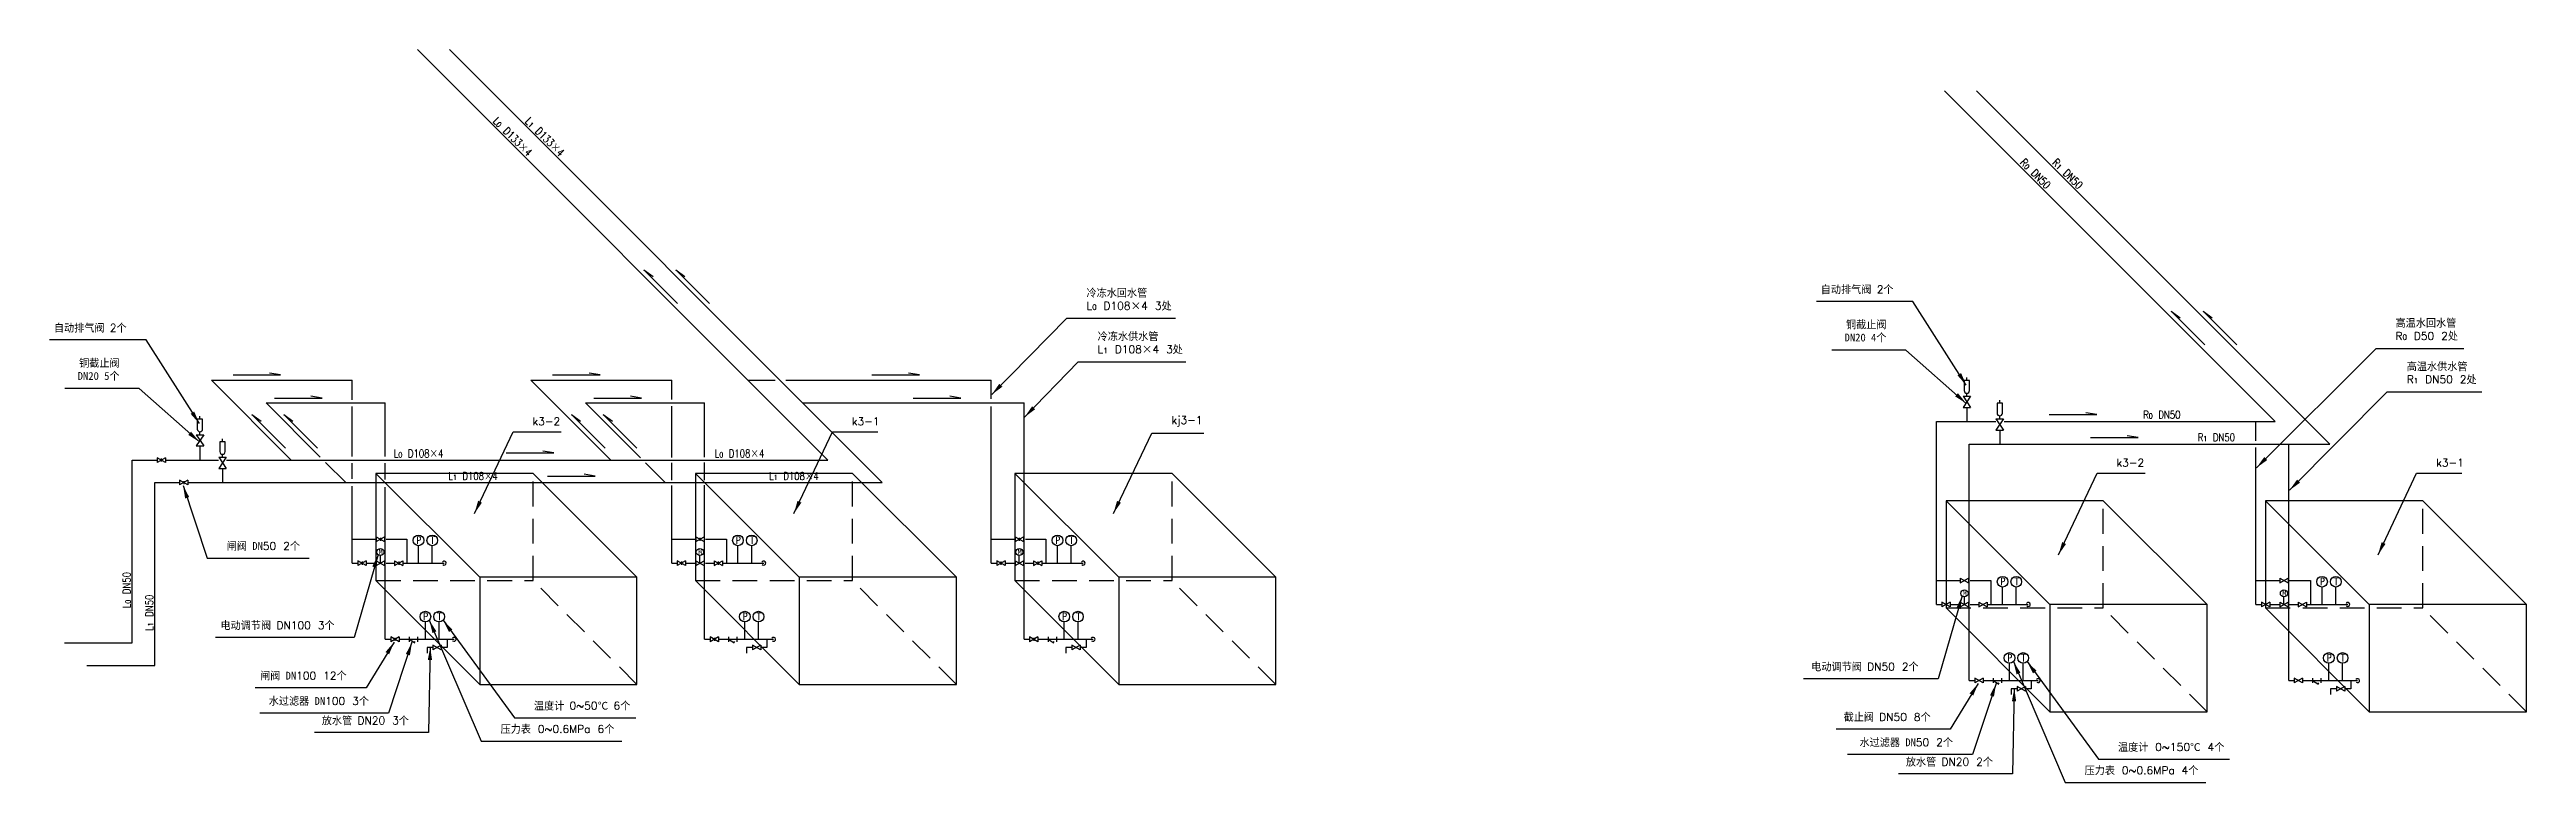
# Model space of a CAD drawing. Extents: x 209403 to 307023, y -44422 to 4539.
# Drawn here: x 211352 to 249499, y -6741 to 4539 of the extents above; entities that cross this region are included whole.
import ezdxf

# ---------------------------------------------------------------- set-up
doc = ezdxf.new("R2010")
doc.units = 0
doc.header["$LTSCALE"] = 60
doc.linetypes.add('DASHED2', pattern=[9.525, 6.35, -3.175])
doc.layers.add('冷冻水', color=7, linetype='CONTINUOUS')
doc.layers.add('空调系统', color=7, linetype='CONTINUOUS')
doc.styles.add('ENGLISH', font='TXT.shx', dxfattribs={"height": 300})
doc.styles.get("Standard").update_dxf_attribs({"font": 'txt.shx', "height": 300})
doc.styles.add('WINDOW', font='TXT.shx', dxfattribs={"width": 0.8, "height": 300})
doc.dimstyles.get("Standard").update_dxf_attribs({"dimscale": 0, "dimtxt": 2, "dimasz": 200, "dimexe": 100, "dimexo": 100, "dimgap": 100, "dimtad": 1, "dimdec": 0, "dimdsep": 46, "dimtxsty": 'Standard', "dimcen": 0, "dimclrd": 5, "dimclre": 5, "dimclrt": 5, "dimadec": 0, "dimazin": 0, "dimtfac": 1, "dimtdec": 4, "dimtmove": 0, "dimatfit": 0, "dimfxl": 1, "dimtolj": 1, "dimtzin": 0, "dimarcsym": 0})

msp = doc.modelspace()

# ---------------------------------------------------------------- texts
at = {"layer": '冷冻水', "color": 5, "char_height": 120, "width": 2698.9, "attachment_point": 1, "style": 'WINDOW'}
for s, insert, rotation in [('\\C3;L\\H80;0\\H120; D133\\fTxt|b0|i0|c134|p2;×\\Ftxt.shx;4', (218257.4, 3510.9), 315), ('\\C3;L\\H80;1\\H120; D133\\fTxt|b0|i0|c134|p2;×\\Ftxt.shx;4', (218752.2, 3508.1), 315), ('\\C3;R\\H80;0\\H120; DN50', (241777.5, 2874.8), 315), ('\\C3;R\\H80;1\\H120; DN50', (242272.4, 2872), 315), ('\\C3;L\\H80;0\\H120; DN50', (212480.7, -4060.8), 90), ('\\C3;L\\H80;1\\H120; DN50', (212828.6, -4408.8), 90)]:
    msp.add_mtext(s, dxfattribs=dict(at, insert=insert, rotation=rotation))
at = {"layer": '冷冻水', "color": 5, "attachment_point": 1}
for s, insert, char_height, width, style in [('\\C3;R\\H80;0\\H120; DN50', (243596.7, -1021.5), 120, 2698.9, 'WINDOW'), ('\\C3;R\\H80;1\\H120; DN50', (244436.7, -1369.5), 120, 2698.9, 'WINDOW'), ('\\C3;L\\H80;0\\H120; D108\\fTxt|b0|i0|c134|p2;×\\Ftxt.shx;4', (216654.1, -1618.3), 120, 2698.9, 'WINDOW'), ('\\C3;L\\H80;0\\H120; D108\\fTxt|b0|i0|c134|p2;×\\Ftxt.shx;4', (221596.1, -1618.3), 120, 2698.9, 'WINDOW'), ('\\C3;L\\H80;1\\H120; D108\\fTxt|b0|i0|c134|p2;×\\Ftxt.shx;4', (217494.1, -1966.3), 120, 2698.9, 'WINDOW'), ('\\C3;L\\H80;1\\H120; D108\\fTxt|b0|i0|c134|p2;×\\Ftxt.shx;4', (222436.1, -1966.3), 120, 2698.9, 'WINDOW'), ('\\f宋体|b0|i0|c134|p2;P', (216999.5, -2951.3), 120, 115.2, 'ENGLISH'), ('\\f宋体|b0|i0|c134|p2;T', (217210.8, -2951.3), 120, 115.2, 'ENGLISH'), ('\\f宋体|b0|i0|c134|p2;P', (221919.5, -2951.3), 120, 115.2, 'ENGLISH'), ('\\f宋体|b0|i0|c134|p2;T', (222130.8, -2951.3), 120, 115.2, 'ENGLISH'), ('\\f宋体|b0|i0|c134|p2;P', (226839.5, -2951.3), 120, 115.2, 'ENGLISH'), ('\\f宋体|b0|i0|c134|p2;T', (227050.8, -2951.3), 120, 115.2, 'ENGLISH'), ('\\f宋体|b0|i0|c134|p2;M', (216421.6, -3152.1), 80, 76.8, 'ENGLISH'), ('\\f宋体|b0|i0|c134|p2;M', (221341.6, -3152.1), 80, 76.8, 'ENGLISH'), ('\\f宋体|b0|i0|c134|p2;M', (226261.6, -3152.1), 80, 76.8, 'ENGLISH'), ('\\f宋体|b0|i0|c134|p2;P', (217104.7, -4125.1), 120, 115.2, 'ENGLISH'), ('\\f宋体|b0|i0|c134|p2;T', (217316, -4125.1), 120, 115.2, 'ENGLISH'), ('\\f宋体|b0|i0|c134|p2;P', (222024.7, -4125.1), 120, 115.2, 'ENGLISH'), ('\\f宋体|b0|i0|c134|p2;T', (222236, -4125.1), 120, 115.2, 'ENGLISH'), ('\\f宋体|b0|i0|c134|p2;P', (226944.7, -4125.1), 120, 115.2, 'ENGLISH'), ('\\f宋体|b0|i0|c134|p2;T', (227156, -4125.1), 120, 115.2, 'ENGLISH')]:
    msp.add_mtext(s, dxfattribs=dict(at, insert=insert, char_height=char_height, width=width, style=style))
at = {"layer": '冷冻水', "color": 1, "attachment_point": 1, "style": 'ENGLISH'}
for s, insert, char_height, width in [('\\f宋体|b0|i0|c134|p2;M', (240818.1, -3788.2), 80, 76.8), ('\\f宋体|b0|i0|c134|p2;P', (241396, -3587.3), 120, 115.2), ('\\f宋体|b0|i0|c134|p2;T', (241607.3, -3587.3), 120, 115.2), ('\\f宋体|b0|i0|c134|p2;M', (245738.1, -3788.2), 80, 76.8), ('\\f宋体|b0|i0|c134|p2;P', (246316, -3587.3), 120, 115.2), ('\\f宋体|b0|i0|c134|p2;T', (246527.3, -3587.3), 120, 115.2), ('\\f宋体|b0|i0|c134|p2;P', (241501.2, -4761.2), 120, 115.2), ('\\f宋体|b0|i0|c134|p2;T', (241712.5, -4761.2), 120, 115.2), ('\\f宋体|b0|i0|c134|p2;P', (246421.2, -4761.2), 120, 115.2), ('\\f宋体|b0|i0|c134|p2;T', (246632.5, -4761.2), 120, 115.2)]:
    msp.add_mtext(s, dxfattribs=dict(at, insert=insert, char_height=char_height, width=width))
at = {"layer": '冷冻水', "color": 5, "char_height": 120}
for s, insert, attachment_point in [('\\A1;\\fTxt|b0|i0|c134|p2;\\C3;电动调节阀 \\Ftxt.shx;DN100 3\\fTxt|b0|i0|c134|p2;个', (215741.5, -4329.6), 6), ('\\A1;\\fTxt|b0|i0|c134|p2;\\C3;电动调节阀 \\Ftxt.shx;DN50 2\\fTxt|b0|i0|c134|p2;个', (240138, -4965.6), 6), ('\\A1;\\fTxt|b0|i0|c134|p2;\\C3;温度计 \\Ftxt.shx;0~50\\fTxt|b0|i0|c134|p2;℃ \\Ftxt.shx;6\\fTxt|b0|i0|c134|p2;个', (218811.5, -5567.7), 4), ('\\A1;\\fTxt|b0|i0|c134|p2;\\C3;压力表\\Ftxt.shx; 0~0.6MPa 6\\fTxt|b0|i0|c134|p2;个', (218297.8, -5926.5), 4), ('\\A1;\\fTxt|b0|i0|c134|p2;\\C3;压力表\\Ftxt.shx; 0~0.6MPa 4\\fTxt|b0|i0|c134|p2;个', (242694.3, -6562.5), 4), ('\\fTxt|b0|i0|c134|p2;\\C3;温度计\\Ftxt.shx; 0~150\\fTxt|b0|i0|c134|p2;℃\\Ftxt.shx; 4\\fTxt|b0|i0|c134|p2;个', (243208, -6203.8), 4)]:
    msp.add_mtext(s, dxfattribs=dict(at, insert=insert, attachment_point=attachment_point))
at = {"layer": '空调系统', "color": 5, "char_height": 120}
for s, insert, attachment_point in [('\\fTxt|b0|i0|c134|p2;\\C3;冷冻水回水管\\P\\Ftxt.shx;L\\H80;0\\H120; D108\\fTxt|b0|i0|c134|p2;×\\Ftxt.shx;4 3\\fTxt|b0|i0|c134|p2;处', (227321.9, 687.5), 4), ('\\fTxt|b0|i0|c134|p2;\\C3;高温水回水管\\P\\Ftxt.shx;R\\H80;0\\H120; D50 2\\fTxt|b0|i0|c134|p2;处', (247483, 223.9), 4), ('\\fTxt|b0|i0|c134|p2;\\C3;冷冻水供水管\\P\\Ftxt.shx;L\\H80;1\\H120; D108\\fTxt|b0|i0|c134|p2;×\\Ftxt.shx;4 3\\fTxt|b0|i0|c134|p2;处', (227494.1, 18.6), 4), ('\\fTxt|b0|i0|c134|p2;\\C3;高温水供水管\\P\\Ftxt.shx;R\\H80;1\\H120; DN50 2\\fTxt|b0|i0|c134|p2;处', (247655.2, -445), 4), ('\\C3;k3-2', (218790.1, -1184.7), 4), ('\\C3;k3-1', (223710.1, -1184.7), 4), ('\\C3;kj3-1', (228630.1, -1184.7), 4), ('\\C3;k3-2', (243186.6, -1820.7), 4), ('\\C3;k3-1', (248106.6, -1820.7), 4), ('\\A1;\\fTxt|b0|i0|c134|p2;\\C3;水过滤器 DN\\Ftxt.shx;100 3\\fTxt|b0|i0|c134|p2;个', (216271.4, -5495.4), 6), ('\\A1;\\fTxt|b0|i0|c134|p2;\\C3;放水管 \\Ftxt.shx;DN20 3\\fTxt|b0|i0|c134|p2;个', (216887, -5795.2), 6), ('\\A1;\\fTxt|b0|i0|c134|p2;\\C3;水过滤器 DN\\Ftxt.shx;50 2\\fTxt|b0|i0|c134|p2;个', (240667.9, -6131.5), 6), ('\\A1;\\fTxt|b0|i0|c134|p2;\\C3;放水管 \\Ftxt.shx;DN20 2\\fTxt|b0|i0|c134|p2;个', (241283.5, -6431.2), 6)]:
    msp.add_mtext(s, dxfattribs=dict(at, insert=insert, attachment_point=attachment_point))
at = {"layer": '空调系统', "color": 3, "char_height": 120}
for s, insert, attachment_point in [('\\A1;\\fTxt|b0|i0|c134|p2;自动排气阀 \\Ftxt.shx;2\\fTxt|b0|i0|c134|p2;个', (239751.4, 840.5), 6), ('\\A1;\\fTxt|b0|i0|c134|p2;铜截止阀\\PDN20 4个', (239643.2, 199.9), 6), ('\\A1;\\fTxt|b0|i0|c134|p2;自动排气阀 \\Ftxt.shx;2\\fTxt|b0|i0|c134|p2;个', (212539.3, 248.6), 6), ('\\A1;\\fTxt|b0|i0|c134|p2;铜截止阀\\PDN20 5个', (212431.1, -392), 6), ('\\A1;\\fTxt|b0|i0|c134|p2;闸阀 DN\\Ftxt.shx;50 2\\fTxt|b0|i0|c134|p2;个', (214081.4, -3108.6), 4), ('\\A1;\\fTxt|b0|i0|c134|p2;闸阀 DN\\Ftxt.shx;100 12\\fTxt|b0|i0|c134|p2;个', (215928.4, -5104.8), 6), ('\\fTxt|b0|i0|c134|p2;截止阀 \\Ftxt.shx;DN50 8\\fTxt|b0|i0|c134|p2;个', (240324.9, -5740.8), 6)]:
    msp.add_mtext(s, dxfattribs=dict(at, insert=insert, attachment_point=attachment_point))

# ---------------------------------------------------------------- linework, layer by layer
at = {"layer": '冷冻水', "color": 5}
for p, q in [((223336.9, -1779.5), (217018.8, 4538.6)), ((224176.9, -2127.5), (217510.9, 4538.6)), ((221024.2, 628.3), (220505.6, 1146.9)), ((220505.6, 1146.9), (220646, 1046.2)), ((220997.7, 1146.9), (221138, 1046.2)), ((221516.3, 628.3), (220997.7, 1146.9)), ((213846.2, -551.5), (216015, -551.5)), ((215074.2, -1779.5), (213846.2, -551.5)), ((214178.1, -469.8), (214911.5, -469.8)), ((214911.5, -469.8), (214741.1, -441.8)), ((216015, -852.1), (216015, -551.5)), ((218766.2, -551.5), (220935, -551.5)), ((219994.2, -1779.5), (218766.2, -551.5)), ((219098.1, -469.8), (219831.5, -469.8)), ((219831.5, -469.8), (219661.1, -441.8)), ((220935, -849.5), (220935, -551.5)), ((222108.9, -551.5), (222526.5, -551.5)), ((222691.7, -551.5), (225855, -551.5)), ((224018.1, -469.8), (224751.5, -469.8)), ((224751.5, -469.8), (224581.1, -441.8)), ((225855, -836.3), (225855, -551.5)), ((213668.4, -1149), (213668.4, -1102.4)), ((214468.4, -1078.6), (214608.8, -1179.3)), ((214987.1, -1597.2), (214468.4, -1078.6)), ((215520.4, -1733.7), (214686.3, -899.5)), ((214686.3, -899.5), (216521.6, -899.5)), ((214815.1, -824.5), (215548.6, -824.5)), ((215479.1, -1597.2), (214960.5, -1078.6)), ((214960.5, -1078.6), (215100.9, -1179.3)), ((215548.6, -824.5), (215378.1, -796.4)), ((216015, -1723.9), (216015, -956.2)), ((216521.6, -1723.9), (216521.6, -899.5)), ((219907.1, -1597.2), (219388.4, -1078.6)), ((219388.4, -1078.6), (219528.8, -1179.3)), ((219606.3, -899.5), (221441.6, -899.5)), ((220454.3, -1747.5), (219606.3, -899.5)), ((219735.1, -824.5), (220468.6, -824.5)), ((219880.5, -1078.6), (220020.9, -1179.3)), ((220399.1, -1597.2), (219880.5, -1078.6)), ((220468.6, -824.5), (220298.1, -796.4)), ((220935, -1741.8), (220935, -949.2)), ((221441.6, -1737.1), (221441.6, -899.5)), ((222948.9, -899.5), (226361.6, -899.5)), ((224655.1, -824.5), (225388.6, -824.5)), ((225388.6, -824.5), (225218.1, -796.4)), ((225855, -3365), (225855, -957.3)), ((226361.6, -4538.9), (226361.6, -899.5)), ((213610.9, -1389.6), (213725.9, -1389.6)), ((213725.9, -1389.6), (213610.9, -1562.1)), ((213610.9, -1389.6), (213725.9, -1562.1)), ((213709.1, -1149), (213627.6, -1149)), ((213627.6, -1149), (213627.6, -1302.3)), ((213668.4, -1389.6), (213668.4, -1343)), ((213709.1, -1302.3), (213709.1, -1149)), ((214057.1, -1497), (213975.6, -1497)), ((213975.6, -1497), (213975.6, -1650.2)), ((214016.3, -1497), (214016.3, -1450.4)), ((214057.1, -1650.2), (214057.1, -1497)), ((212624.6, -4593), (212624.6, -1779.5)), ((212624.6, -1779.5), (213008, -1779.5)), ((213008, -1743.5), (213008, -1815.6)), ((213136.4, -1815.6), (213008, -1743.5)), ((213136.4, -1743.5), (213008, -1815.6)), ((213072.2, -1754.7), (213072.2, -1804.3)), ((213136.4, -1743.5), (213136.4, -1815.6)), ((213136.4, -1779.5), (213952.3, -1779.5)), ((213610.9, -1562.1), (213725.9, -1562.1)), ((213668.4, -1562.1), (213668.4, -1779.5)), ((214073.9, -1737.6), (213958.8, -1910)), ((213958.8, -1737.6), (214073.9, -1910)), ((213958.8, -1737.6), (214073.9, -1737.6)), ((214016.3, -1737.6), (214016.3, -1691)), ((214077.7, -1779.5), (223336.9, -1779.5)), ((215914.3, -2127.5), (215603.1, -1816.4)), ((216015, -2066.7), (216015, -1828)), ((216521.6, -2079), (216521.6, -1828)), ((218384.4, -1670.9), (219117.8, -1670.9)), ((219117.8, -1670.9), (218947.3, -1642.9)), ((220834.3, -2127.5), (220530.3, -1823.5)), ((220935, -2090.1), (220935, -1822.5)), ((221441.6, -2088.3), (221441.6, -1817.7)), ((212972.6, -4941), (212972.6, -2127.5)), ((212972.6, -2127.5), (213356, -2127.5)), ((213484.3, -2091.4), (213356, -2163.5)), ((213484.3, -2163.5), (213356, -2091.4)), ((213356, -2091.4), (213356, -2163.5)), ((213420.2, -2102.7), (213420.2, -2152.3)), ((213484.3, -2091.4), (213484.3, -2163.5)), ((213484.3, -2127.5), (224176.9, -2127.5)), ((213958.8, -1910), (214073.9, -1910)), ((214016.3, -1910), (214016.3, -2127.5)), ((216015, -3365), (216015, -2183.1)), ((216521.6, -4538.9), (216521.6, -2195.3)), ((219021.4, -2025.6), (219754.9, -2025.6)), ((219754.9, -2025.6), (219584.4, -1997.5)), ((220935, -3365), (220935, -2170.8)), ((221441.6, -4538.9), (221441.6, -2164.2)), ((216015, -2999.2), (216383.7, -2999.2)), ((216383.7, -2963.1), (216512, -3035.3)), ((216383.7, -3035.3), (216512, -2963.1)), ((216383.7, -2963.1), (216383.7, -3035.3)), ((216447.8, -2974.4), (216447.8, -3024)), ((216512, -2963.1), (216512, -3035.3)), ((216535.5, -2999.2), (216855.5, -2999.2)), ((216855.5, -2999.2), (216855.5, -3365)), ((220935, -2999.2), (221303.7, -2999.2)), ((221303.7, -2963.1), (221303.7, -3035.3)), ((221303.7, -3035.3), (221432, -2963.1)), ((221303.7, -2963.1), (221432, -3035.3)), ((221367.8, -2974.4), (221367.8, -3024)), ((221432, -2963.1), (221432, -3035.3)), ((221454.1, -2999.2), (221775.5, -2999.2)), ((221775.5, -2999.2), (221775.5, -3365)), ((225855, -2999.2), (226223.7, -2999.2)), ((226223.7, -2963.1), (226352, -3035.3)), ((226223.7, -3035.3), (226352, -2963.1)), ((226223.7, -2963.1), (226223.7, -3035.3)), ((226287.8, -2974.4), (226287.8, -3024)), ((226352, -2963.1), (226352, -3035.3)), ((226385.3, -2999.2), (226695.5, -2999.2)), ((226695.5, -2999.2), (226695.5, -3365)), ((216015, -3365), (216100.2, -3365)), ((216228.5, -3329), (216100.2, -3401.1)), ((216228.5, -3401.1), (216100.2, -3329)), ((216100.2, -3329), (216100.2, -3401.1)), ((216164.3, -3340.2), (216164.3, -3389.8)), ((216228.5, -3329), (216228.5, -3401.1)), ((216228.5, -3365), (216383.7, -3365)), ((216383.7, -3329), (216512, -3401.1)), ((216383.7, -3401.1), (216512, -3329)), ((216383.7, -3329), (216383.7, -3401.1)), ((216447.8, -3365), (216447.8, -3250.1)), ((216512, -3329), (216512, -3401.1)), ((216512, -3365), (216512.1, -3365)), ((216534, -3365), (216667.2, -3365)), ((216667.2, -3329), (216667.2, -3401.1)), ((216667.2, -3401.1), (216795.5, -3329)), ((216667.2, -3329), (216795.5, -3401.1)), ((216731.3, -3340.2), (216731.3, -3389.8)), ((216795.5, -3329), (216795.5, -3401.1)), ((216795.5, -3365), (217430.8, -3365)), ((217035, -3365), (217035, -3098.2)), ((217246.3, -3365), (217246.3, -3098.2)), ((220935, -3365), (221020.2, -3365)), ((221020.2, -3329), (221020.2, -3401.1)), ((221148.5, -3401.1), (221020.2, -3329)), ((221148.5, -3329), (221020.2, -3401.1)), ((221084.3, -3340.2), (221084.3, -3389.8)), ((221148.5, -3329), (221148.5, -3401.1)), ((221148.5, -3365), (221303.7, -3365)), ((221303.7, -3329), (221303.7, -3401.1)), ((221303.7, -3401.1), (221432, -3329)), ((221303.7, -3329), (221432, -3401.1)), ((221367.8, -3365), (221367.8, -3250.1)), ((221432, -3329), (221432, -3401.1)), ((221452.8, -3365), (221587.2, -3365)), ((221587.2, -3329), (221715.5, -3401.1)), ((221587.2, -3401.1), (221715.5, -3329)), ((221587.2, -3329), (221587.2, -3401.1)), ((221651.3, -3340.2), (221651.3, -3389.8)), ((221715.5, -3329), (221715.5, -3401.1)), ((221715.5, -3365), (222350.8, -3365)), ((221955, -3365), (221955, -3098.2)), ((222166.3, -3365), (222166.3, -3098.2)), ((225855, -3365), (225940.2, -3365)), ((226068.5, -3329), (225940.2, -3401.1)), ((226068.5, -3401.1), (225940.2, -3329)), ((225940.2, -3329), (225940.2, -3401.1)), ((226004.3, -3340.2), (226004.3, -3389.8)), ((226068.5, -3329), (226068.5, -3401.1)), ((226068.5, -3365), (226223.7, -3365)), ((226223.7, -3329), (226352, -3401.1)), ((226223.7, -3401.1), (226352, -3329)), ((226223.7, -3329), (226223.7, -3401.1)), ((226287.8, -3365), (226287.8, -3250.1)), ((226352, -3329), (226352, -3401.1)), ((226380.3, -3365), (226507.2, -3365)), ((226507.2, -3329), (226507.2, -3401.1)), ((226507.2, -3401.1), (226635.5, -3329)), ((226507.2, -3329), (226635.5, -3401.1)), ((226571.3, -3340.2), (226571.3, -3389.8)), ((226635.5, -3329), (226635.5, -3401.1)), ((226635.5, -3365), (227270.8, -3365)), ((226875, -3365), (226875, -3098.2)), ((227086.3, -3365), (227086.3, -3098.2)), ((216521.6, -4538.9), (216606.7, -4538.9)), ((216606.7, -4502.8), (216606.7, -4575)), ((216735, -4575), (216606.7, -4502.8)), ((216735, -4502.8), (216606.7, -4575)), ((216670.8, -4514.1), (216670.8, -4563.7)), ((216735, -4502.8), (216735, -4575)), ((216735, -4538.9), (217583.1, -4538.9)), ((216890.2, -4502.8), (216890.2, -4575)), ((216890.2, -4538.9), (216971, -4585.6)), ((216979.2, -4571.4), (216962.8, -4599.7)), ((217018.5, -4502.8), (217018.5, -4575)), ((217140.2, -4538.9), (217140.2, -4272.1)), ((217351.5, -4538.9), (217351.5, -4272.1)), ((217477.1, -4541.2), (217477.1, -4664.2)), ((221441.6, -4538.9), (221526.7, -4538.9)), ((221655, -4502.8), (221526.7, -4575)), ((221655, -4575), (221526.7, -4502.8)), ((221526.7, -4502.8), (221526.7, -4575)), ((221590.8, -4514.1), (221590.8, -4563.7)), ((221655, -4502.8), (221655, -4575)), ((221655, -4538.9), (222503.1, -4538.9)), ((221810.2, -4502.8), (221810.2, -4575)), ((221810.2, -4538.9), (221891, -4585.6)), ((221899.2, -4571.4), (221882.8, -4599.7)), ((221938.5, -4502.8), (221938.5, -4575)), ((222060.2, -4538.9), (222060.2, -4272.1)), ((222271.5, -4538.9), (222271.5, -4272.1)), ((222397.1, -4541.2), (222397.1, -4664.2)), ((226361.6, -4538.9), (226446.7, -4538.9)), ((226446.7, -4502.8), (226446.7, -4575)), ((226575, -4575), (226446.7, -4502.8)), ((226575, -4502.8), (226446.7, -4575)), ((226510.8, -4514.1), (226510.8, -4563.7)), ((226575, -4502.8), (226575, -4575)), ((226575, -4538.9), (227423.1, -4538.9)), ((226730.2, -4502.8), (226730.2, -4575)), ((226730.2, -4538.9), (226811, -4585.6)), ((226819.2, -4571.4), (226802.8, -4599.7)), ((226858.5, -4502.8), (226858.5, -4575)), ((226980.2, -4538.9), (226980.2, -4272.1)), ((227191.5, -4538.9), (227191.5, -4272.1)), ((227317.1, -4541.2), (227317.1, -4664.2)), ((211580.9, -4593), (212624.6, -4593)), ((211928.8, -4941), (212972.6, -4941)), ((217165.5, -4664.2), (217165.5, -4750.5)), ((217257.2, -4664.2), (217165.5, -4664.2)), ((217385.5, -4628.1), (217257.2, -4700.2)), ((217385.5, -4700.2), (217257.2, -4628.1)), ((217257.2, -4628.1), (217257.2, -4700.2)), ((217385.5, -4628.1), (217385.5, -4700.2)), ((217477.1, -4664.2), (217385.5, -4664.2)), ((222085.5, -4664.2), (222085.5, -4750.5)), ((222177.2, -4664.2), (222085.5, -4664.2)), ((222177.2, -4628.1), (222177.2, -4700.2)), ((222305.5, -4700.2), (222177.2, -4628.1)), ((222305.5, -4628.1), (222177.2, -4700.2)), ((222305.5, -4628.1), (222305.5, -4700.2)), ((222397.1, -4664.2), (222305.5, -4664.2)), ((227005.5, -4664.2), (227005.5, -4750.5)), ((227097.2, -4664.2), (227005.5, -4664.2)), ((227225.5, -4628.1), (227097.2, -4700.2)), ((227225.5, -4700.2), (227097.2, -4628.1)), ((227097.2, -4628.1), (227097.2, -4700.2)), ((227225.5, -4628.1), (227225.5, -4700.2)), ((227317.1, -4664.2), (227225.5, -4664.2))]:
    msp.add_line(p, q, dxfattribs=at)
at = {"layer": '冷冻水', "color": 1}
for p, q in [((245629, -1187.6), (240538.9, 3902.5)), ((246469.1, -1535.5), (241031, 3902.5)), ((244544.4, -7.8), (244025.7, 510.9)), ((244025.7, 510.9), (244166.1, 410.2)), ((244517.8, 510.9), (244658.2, 410.2)), ((245036.4, -7.8), (244517.8, 510.9)), ((240921.3, -557.1), (240839.8, -557.1)), ((240839.8, -557.1), (240839.8, -710.3)), ((240880.5, -557.1), (240880.5, -510.5)), ((240880.5, -797.7), (240880.5, -751.1)), ((240921.3, -710.3), (240921.3, -557.1)), ((240823, -797.7), (240938.1, -797.7)), ((240938.1, -797.7), (240823, -970.1)), ((240823, -797.7), (240938.1, -970.1)), ((240823, -970.1), (240938.1, -970.1)), ((240880.5, -970.1), (240880.5, -1187.6)), ((241346.3, -905), (241346.3, -1058.3)), ((241427.8, -905), (241346.3, -905)), ((241387, -905), (241387, -858.4)), ((241387, -1145.6), (241387, -1099.1)), ((241427.8, -1058.3), (241427.8, -905)), ((242149.3, -1079), (242882.7, -1079)), ((242882.7, -1079), (242712.2, -1050.9)), ((240411.5, -4001.1), (240411.5, -1187.6)), ((240411.5, -1187.6), (241326.7, -1187.6)), ((241329.5, -1145.6), (241444.6, -1318.1)), ((241444.6, -1145.6), (241329.5, -1318.1)), ((241329.5, -1145.6), (241444.6, -1145.6)), ((241329.5, -1318.1), (241444.6, -1318.1)), ((241387, -1318.1), (241387, -1535.5)), ((241456.1, -1187.6), (245629, -1187.6)), ((242786.3, -1433.6), (243519.8, -1433.6)), ((243519.8, -1433.6), (243349.3, -1405.6)), ((245331.5, -1485.5), (245331.5, -1187.6)), ((240918.1, -1535.5), (246469.1, -1535.5)), ((240918.1, -5174.9), (240918.1, -1535.5)), ((245331.5, -4001.1), (245331.5, -1585.2)), ((245838.1, -5174.9), (245838.1, -1535.5)), ((240411.5, -3635.2), (240780.2, -3635.2)), ((240780.2, -3599.2), (240908.5, -3671.3)), ((240780.2, -3671.3), (240908.5, -3599.2)), ((240780.2, -3599.2), (240780.2, -3671.3)), ((240908.5, -3599.2), (240908.5, -3671.3)), ((240932, -3635.2), (241252, -3635.2)), ((241252, -3635.2), (241252, -4001.1)), ((241431.5, -4001.1), (241431.5, -3734.2)), ((241642.8, -4001.1), (241642.8, -3734.2)), ((245331.5, -3635.2), (245700.2, -3635.2)), ((245700.2, -3599.2), (245700.2, -3671.3)), ((245700.2, -3671.3), (245828.5, -3599.2)), ((245700.2, -3599.2), (245828.5, -3671.3)), ((245828.5, -3599.2), (245828.5, -3671.3)), ((245850.6, -3635.2), (246172, -3635.2)), ((246172, -3635.2), (246172, -4001.1)), ((246351.5, -4001.1), (246351.5, -3734.2)), ((246562.8, -4001.1), (246562.8, -3734.2)), ((240411.5, -4001.1), (240496.7, -4001.1)), ((240625, -3965), (240496.7, -4037.1)), ((240625, -4037.1), (240496.7, -3965)), ((240496.7, -3965), (240496.7, -4037.1)), ((240625, -3965), (240625, -4037.1)), ((240625, -4001.1), (240780.2, -4001.1)), ((240780.2, -3965), (240908.5, -4037.1)), ((240780.2, -4037.1), (240908.5, -3965)), ((240780.2, -3965), (240780.2, -4037.1)), ((240844.3, -4001.1), (240844.3, -3886.1)), ((240908.5, -3965), (240908.5, -4037.1)), ((240908.5, -4001.1), (240908.6, -4001.1)), ((240930.5, -4001.1), (241063.7, -4001.1)), ((241063.7, -3965), (241063.7, -4037.1)), ((241063.7, -4037.1), (241192, -3965)), ((241063.7, -3965), (241192, -4037.1)), ((241192, -3965), (241192, -4037.1)), ((241192, -4001.1), (241827.3, -4001.1)), ((245331.5, -4001.1), (245416.7, -4001.1)), ((245416.7, -3965), (245416.7, -4037.1)), ((245545, -4037.1), (245416.7, -3965)), ((245545, -3965), (245416.7, -4037.1)), ((245545, -3965), (245545, -4037.1)), ((245545, -4001.1), (245700.2, -4001.1)), ((245700.2, -3965), (245700.2, -4037.1)), ((245700.2, -4037.1), (245828.5, -3965)), ((245700.2, -3965), (245828.5, -4037.1)), ((245764.3, -4001.1), (245764.3, -3886.1)), ((245828.5, -3965), (245828.5, -4037.1)), ((245849.3, -4001.1), (245983.7, -4001.1)), ((245983.7, -3965), (246112, -4037.1)), ((245983.7, -4037.1), (246112, -3965)), ((245983.7, -3965), (245983.7, -4037.1)), ((246112, -3965), (246112, -4037.1)), ((246112, -4001.1), (246747.3, -4001.1)), ((241536.7, -5174.9), (241536.7, -4908.1)), ((241748, -5174.9), (241748, -4908.1)), ((246456.7, -5174.9), (246456.7, -4908.1)), ((246668, -5174.9), (246668, -4908.1)), ((240918.1, -5174.9), (241003.2, -5174.9)), ((241003.2, -5138.9), (241003.2, -5211)), ((241131.5, -5211), (241003.2, -5138.9)), ((241131.5, -5138.9), (241003.2, -5211)), ((241131.5, -5138.9), (241131.5, -5211)), ((241131.5, -5174.9), (241979.6, -5174.9)), ((241286.7, -5138.9), (241286.7, -5211)), ((241286.7, -5174.9), (241367.5, -5221.6)), ((241375.7, -5207.5), (241359.3, -5235.7)), ((241415, -5138.9), (241415, -5211)), ((241562, -5300.2), (241562, -5386.5)), ((241653.7, -5300.2), (241562, -5300.2)), ((241782, -5264.1), (241653.7, -5336.3)), ((241782, -5336.3), (241653.7, -5264.1)), ((241653.7, -5264.1), (241653.7, -5336.3)), ((241782, -5264.1), (241782, -5336.3)), ((241873.6, -5300.2), (241782, -5300.2)), ((241873.6, -5177.3), (241873.6, -5300.2)), ((245838.1, -5174.9), (245923.2, -5174.9)), ((246051.5, -5138.9), (245923.2, -5211)), ((246051.5, -5211), (245923.2, -5138.9)), ((245923.2, -5138.9), (245923.2, -5211)), ((246051.5, -5138.9), (246051.5, -5211)), ((246051.5, -5174.9), (246899.6, -5174.9)), ((246206.7, -5138.9), (246206.7, -5211)), ((246206.7, -5174.9), (246287.5, -5221.6)), ((246295.7, -5207.5), (246279.3, -5235.7)), ((246335, -5138.9), (246335, -5211)), ((246482, -5300.2), (246482, -5386.5)), ((246573.7, -5300.2), (246482, -5300.2)), ((246573.7, -5264.1), (246573.7, -5336.3)), ((246702, -5336.3), (246573.7, -5264.1)), ((246702, -5264.1), (246573.7, -5336.3)), ((246702, -5264.1), (246702, -5336.3)), ((246793.6, -5300.2), (246702, -5300.2)), ((246793.6, -5177.3), (246793.6, -5300.2))]:
    msp.add_line(p, q, dxfattribs=at)
at = {"layer": '冷冻水', "color": 5}
for centre, radius in [((217035, -3016.1), 82.1), ((217246.3, -3016.1), 82.1), ((221955, -3016.1), 82.1), ((222166.3, -3016.1), 82.1), ((226875, -3016.1), 82.1), ((227086.3, -3016.1), 82.1), ((216447.8, -3195.3), 54.8), ((221367.8, -3195.3), 54.8), ((226287.8, -3195.3), 54.8), ((217140.2, -4189.9), 82.1), ((217351.5, -4189.9), 82.1), ((222060.2, -4189.9), 82.1), ((222271.5, -4189.9), 82.1), ((226980.2, -4189.9), 82.1), ((227191.5, -4189.9), 82.1)]:
    msp.add_circle(centre, radius, dxfattribs=at)
at = {"layer": '冷冻水', "color": 1}
for centre, radius in [((240844.3, -3831.4), 54.8), ((241431.5, -3652.1), 82.1), ((241642.8, -3652.1), 82.1), ((245764.3, -3831.4), 54.8), ((246351.5, -3652.1), 82.1), ((246562.8, -3652.1), 82.1), ((241536.7, -4826), 82.1), ((241748, -4826), 82.1), ((246456.7, -4826), 82.1), ((246668, -4826), 82.1)]:
    msp.add_circle(centre, radius, dxfattribs=at)
for centre, radius, start, end in [((240880.5, -710.3), 40.8, 180, 0), ((241387, -1058.3), 40.8, 180, 0), ((241827.3, -4001.1), 31.1, 222.7534, 149.47764), ((246747.3, -4001.1), 31.1, 222.7534, 149.47764), ((241979.6, -5174.9), 31.1, 222.7534, 149.47764), ((246899.6, -5174.9), 31.1, 222.7534, 149.47764)]:
    msp.add_arc(centre, radius, start, end, dxfattribs=at)
at = {"layer": '冷冻水', "color": 5}
for centre, radius, start, end in [((213668.4, -1302.3), 40.8, 180, 0), ((214016.3, -1650.2), 40.8, 180, 0), ((217430.8, -3365), 31.1, 222.7534, 149.47764), ((222350.8, -3365), 31.1, 222.7534, 149.47764), ((227270.8, -3365), 31.1, 222.7534, 149.47764), ((217583.1, -4538.9), 31.1, 222.7534, 149.47764), ((222503.1, -4538.9), 31.1, 222.7534, 149.47764), ((227423.1, -4538.9), 31.1, 222.7534, 149.47764)]:
    msp.add_arc(centre, radius, start, end, dxfattribs=at)
at = {"layer": '空调系统', "color": 3}
for p, q in [((216379.8, -1985.1), (216379.8, -3635.1)), ((217977.8, -3583.2), (216379.8, -1985.1)), ((218799.8, -1985.1), (216379.8, -1985.1)), ((220397.8, -3583.2), (218799.8, -1985.1)), ((222897.8, -3583.2), (221299.8, -1985.1)), ((221299.8, -1985.1), (221299.8, -3635.1)), ((223719.8, -1985.1), (221299.8, -1985.1)), ((225317.8, -3583.2), (223719.8, -1985.1)), ((226219.8, -1985.1), (226219.8, -3635.1)), ((227817.8, -3583.2), (226219.8, -1985.1)), ((228639.8, -1985.1), (226219.8, -1985.1)), ((230237.8, -3583.2), (228639.8, -1985.1)), ((240561.4, -2406.3), (240561.4, -4056.3)), ((242159.4, -4004.3), (240561.4, -2406.3)), ((242981.4, -2406.3), (240561.4, -2406.3)), ((244579.4, -4004.3), (242981.4, -2406.3)), ((247079.4, -4004.3), (245481.4, -2406.3)), ((245481.4, -2406.3), (245481.4, -4056.3)), ((247901.4, -2406.3), (245481.4, -2406.3)), ((249499.4, -4004.3), (247901.4, -2406.3)), ((217977.8, -5233.2), (216379.8, -3635.1)), ((222897.8, -5233.2), (221299.8, -3635.1)), ((227817.8, -5233.2), (226219.8, -3635.1)), ((242159.4, -5654.3), (240561.4, -4056.3)), ((247079.4, -5654.3), (245481.4, -4056.3))]:
    msp.add_line(p, q, dxfattribs=at)
at = {"layer": '空调系统', "color": 3, "linetype": 'DASHED2'}
for p, q in [((218799.8, -3635.1), (218799.8, -1985.1)), ((223719.8, -3635.1), (223719.8, -1985.1)), ((228639.8, -3635.1), (228639.8, -1985.1)), ((242981.4, -4056.3), (242981.4, -2406.3)), ((247901.4, -4056.3), (247901.4, -2406.3)), ((216379.8, -3635.1), (218799.8, -3635.1)), ((220397.8, -5233.2), (218799.8, -3635.1)), ((221299.8, -3635.1), (223719.8, -3635.1)), ((225317.8, -5233.2), (223719.8, -3635.1)), ((226219.8, -3635.1), (228639.8, -3635.1)), ((230237.8, -5233.2), (228639.8, -3635.1)), ((240561.4, -4056.3), (242981.4, -4056.3)), ((244579.4, -5654.3), (242981.4, -4056.3)), ((245481.4, -4056.3), (247901.4, -4056.3)), ((249499.4, -5654.3), (247901.4, -4056.3))]:
    msp.add_line(p, q, dxfattribs=at)
at = {"layer": '空调系统', "color": 3}
for points in [[(217977.8, -5233.2), (220397.8, -5233.2), (220397.8, -3583.2), (217977.8, -3583.2)], [(222897.8, -5233.2), (225317.8, -5233.2), (225317.8, -3583.2), (222897.8, -3583.2)], [(227817.8, -5233.2), (230237.8, -5233.2), (230237.8, -3583.2), (227817.8, -3583.2)], [(242159.4, -5654.3), (244579.4, -5654.3), (244579.4, -4004.3), (242159.4, -4004.3)], [(247079.4, -5654.3), (249499.4, -5654.3), (249499.4, -4004.3), (247079.4, -4004.3)]]:
    msp.add_lwpolyline(points, close=True, dxfattribs=at)

msp.set_redraw_order([(e.dxf.handle, doc.entitydb.next_handle()) for e in msp.query("TEXT MTEXT ATTDEF DIMENSION ARC_DIMENSION")])  # texts and dimensions are drawn at this point

# ---------------------------------------------------------------- leaders
at = {"layer": '冷冻水', "color": 5, "annotation_type": 0, "has_hookline": 1}
for points, hookline_direction, text_width in [([(240871.7, -627), (240051.4, 661.5), (239851.4, 661.5)], 1, 1187.3), ([(240871.7, -907.5), (239943.2, -88.7), (239743.2, -88.7)], 1, 843.4), ([(245342.5, -1897.5), (247183, -60.8), (247383, -60.8)], 0, 1050), ([(245849, -2245.4), (247355.2, -729.7), (247555.2, -729.7)], 0, 1156.7), ([(216410.7, -3235.6), (216041.5, -4508.6), (215841.5, -4508.6)], 1, 1835.3), ([(240807.2, -3871.7), (240438, -5144.6), (240238, -5144.6)], 1, 1775.3), ([(217201.1, -4245.1), (217997.8, -6105.5), (218197.8, -6105.5)], 0, 1868), ([(217412.4, -4245.1), (218511.5, -5746.7), (218711.5, -5746.7)], 0, 1568.7), ([(241597.6, -4881.2), (242394.3, -6741.5), (242594.3, -6741.5)], 0, 1868), ([(241808.9, -4881.2), (242908, -6382.8), (243108, -6382.8)], 0, 1718), ([(241055.3, -5217.4), (240624.9, -5921.5), (240424.9, -5921.5)], 1, 1454.7), ([(241330.6, -5220.9), (240967.9, -6310.5), (240767.9, -6310.5)], 1, 1622.7), ([(241611.6, -5293.8), (241583.5, -6610.2), (241383.5, -6610.2)], 1, 1454)]:
    msp.add_leader(points, dimstyle='Standard', override={"dimscale": 1}, dxfattribs=dict(at, hookline_direction=hookline_direction, text_width=text_width))
at = {"layer": '空调系统', "color": 5, "annotation_type": 0, "has_hookline": 1}
for points, hookline_direction, text_width in [([(225863.2, -770.1), (227021.9, 403.2), (227221.9, 403.2)], 0, 1370), ([(213659.6, -1219), (212839.3, 69.6), (212639.3, 69.6)], 1, 1187.3), ([(226369.7, -1118.1), (227194.1, -265.7), (227394.1, -265.7)], 0, 1356.7), ([(213659.6, -1499.4), (212731.1, -680.7), (212531.1, -680.7)], 1, 843.4), ([(217896.5, -2601.4), (218490.1, -1344.7), (218690.1, -1344.7)], 0, 440), ([(222816.5, -2601.4), (223410.1, -1344.7), (223610.1, -1344.7)], 0, 400), ([(227736.5, -2601.4), (228330.1, -1364.7), (228530.1, -1364.7)], 0, 500), ([(213408.1, -2169.9), (213781.4, -3287.6), (213981.4, -3287.6)], 0, 1268), ([(242293, -3237.4), (242886.6, -1980.7), (243086.6, -1980.7)], 0, 440), ([(247213, -3237.4), (247806.6, -1980.7), (248006.6, -1980.7)], 0, 400), ([(216658.8, -4581.4), (216228.4, -5283.8), (216028.4, -5283.8)], 1, 1408), ([(216934.1, -4584.8), (216571.4, -5674.4), (216371.4, -5674.4)], 1, 1682.7), ([(217215.1, -4657.8), (217187, -5974.2), (216987, -5974.2)], 1, 1454)]:
    msp.add_leader(points, dimstyle='Standard', override={"dimscale": 1}, dxfattribs=dict(at, hookline_direction=hookline_direction, text_width=text_width))

doc.saveas('drawing.dxf')
